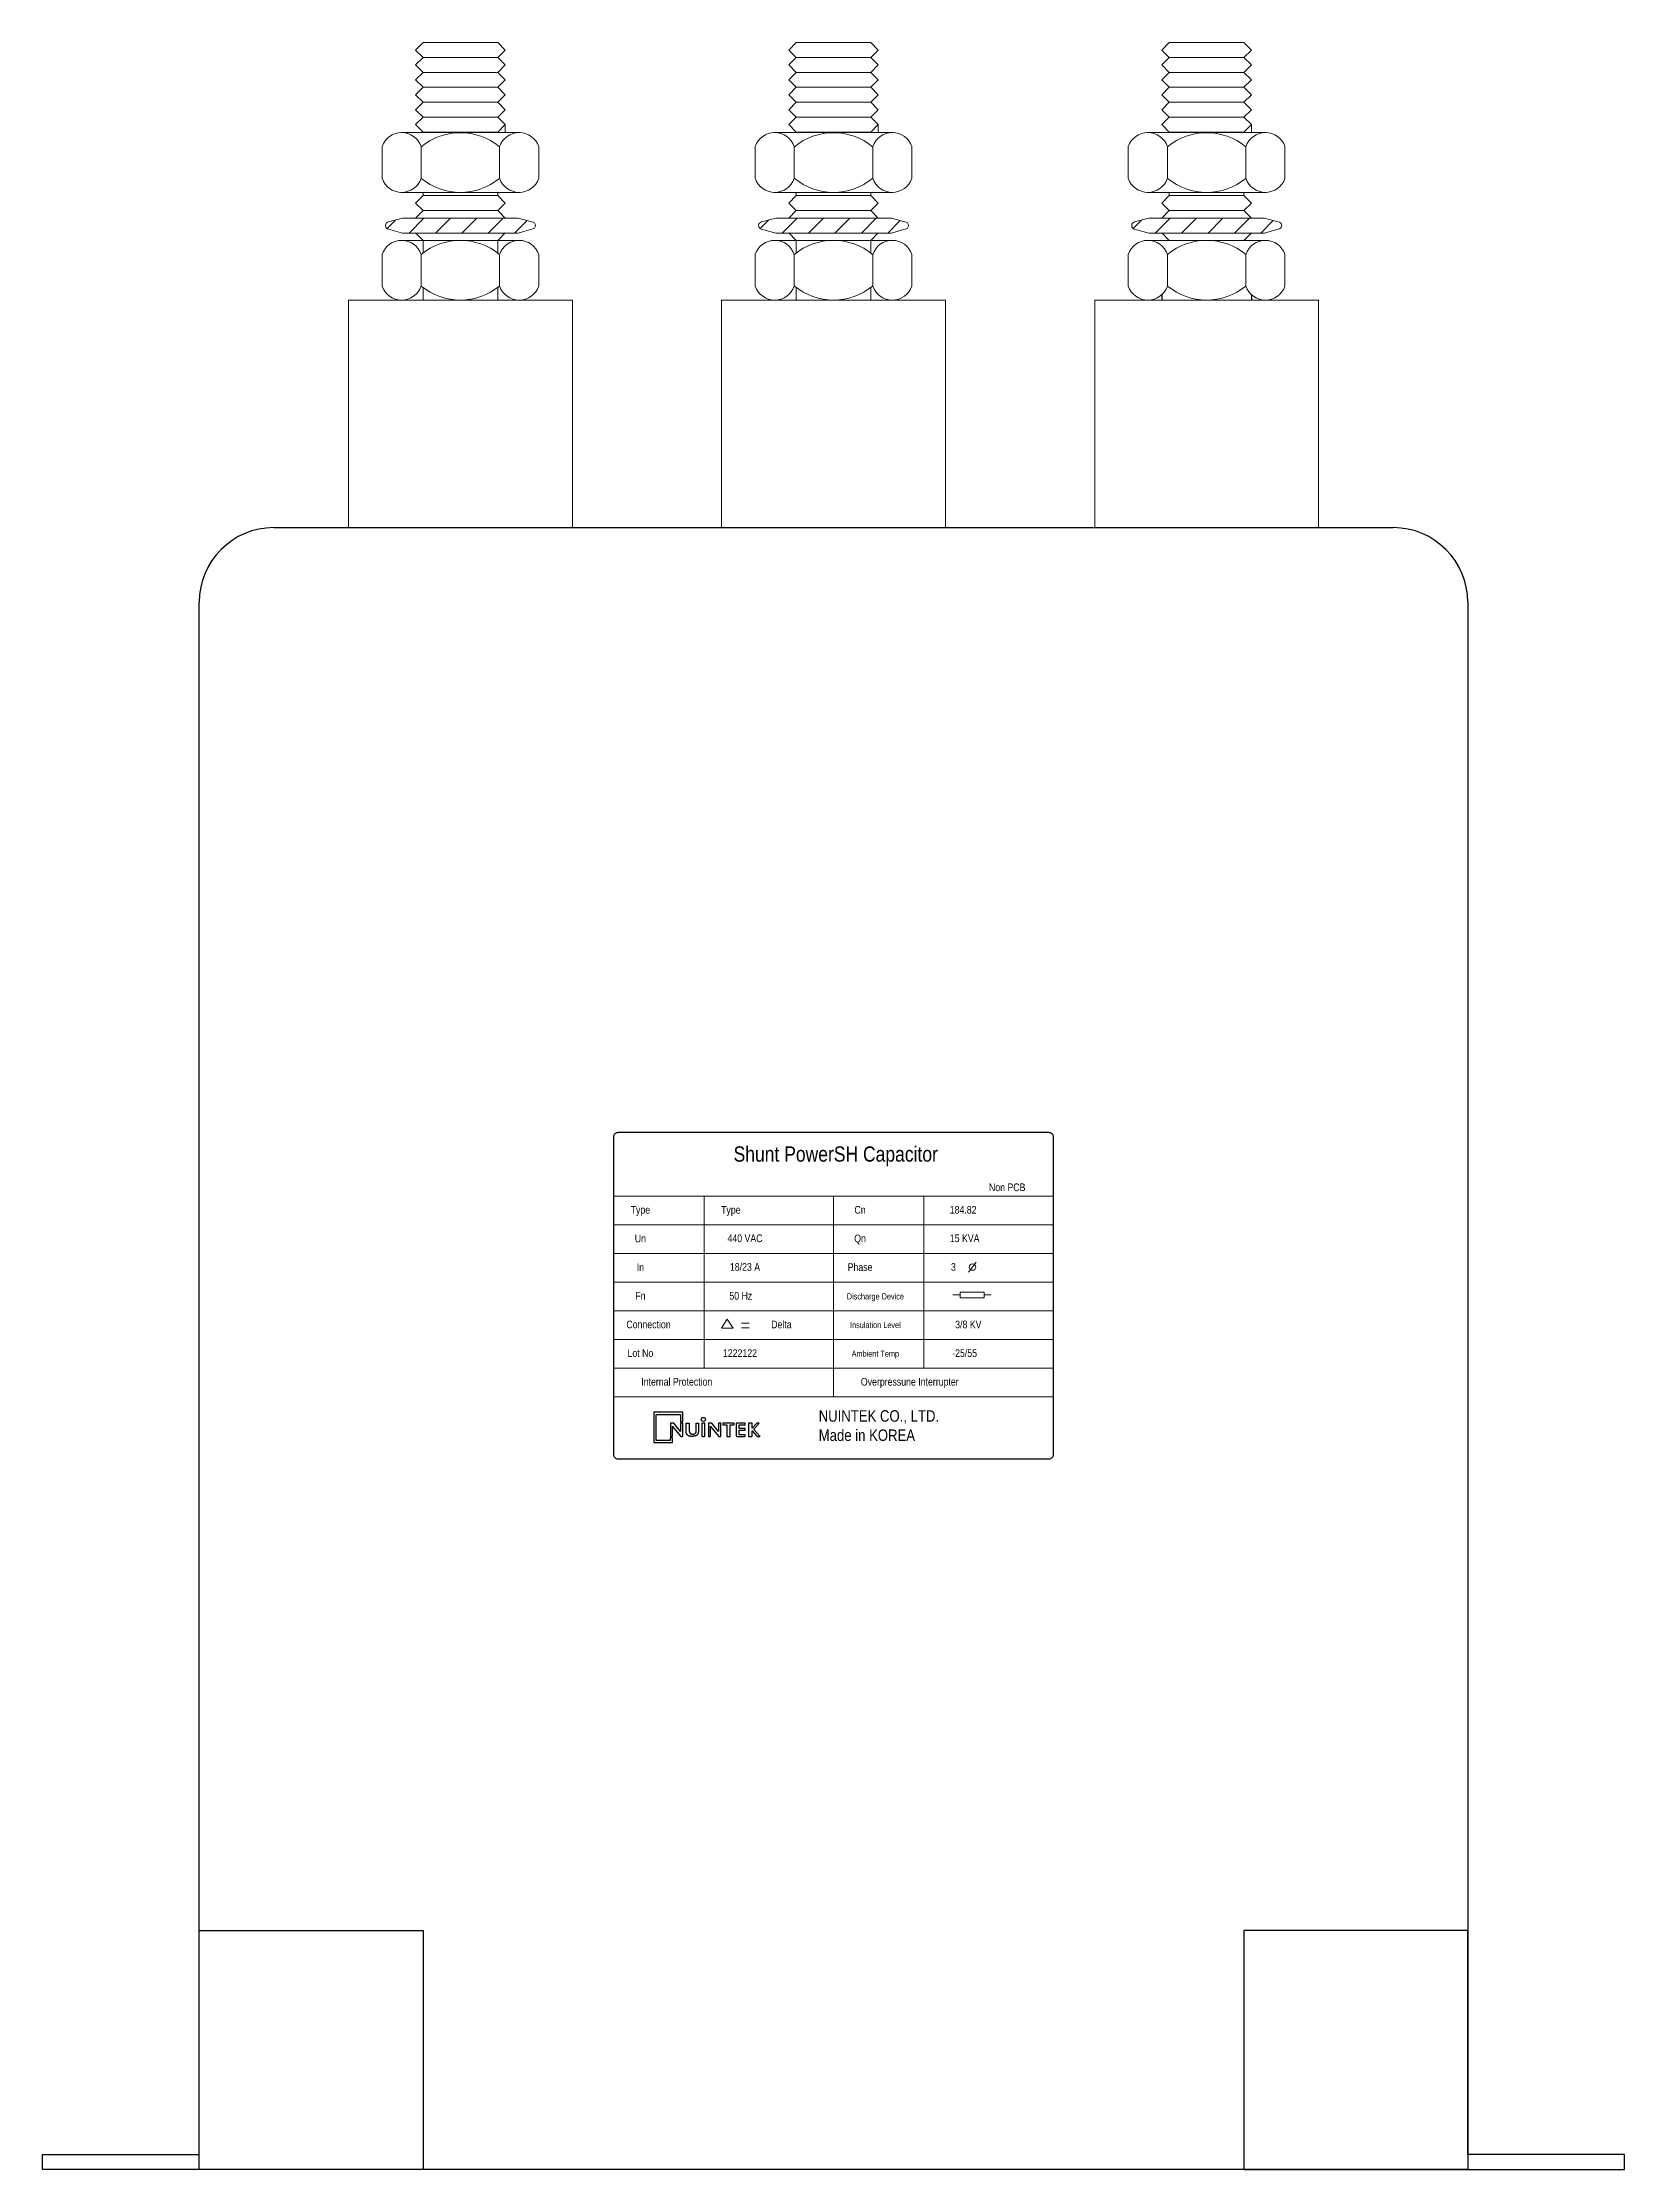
# Model space of a CAD drawing. Header units: millimetres. Extents: x 14 to 2169, y 59 to 467.
# Drawn here: x 274.6 to 486.6, y 58.8 to 343.8 of the extents above; entities that cross this region are included whole.
import ezdxf
from ezdxf.enums import TextEntityAlignment as Align

# ---------------------------------------------------------------- set-up
doc = ezdxf.new("R2010")
doc.units = ezdxf.units.MM
doc.layers.add('00', color=7, linetype='Continuous', lineweight=0)
doc.styles.add('Helvetica-Narrow', font='txt')

# ---------------------------------------------------------------- blocks, each defined once
blk = doc.blocks.new('Nuintek')
at = {"color": 150}
blk.add_lwpolyline([(1.82, 2.33), (1.82, 3.83), (-2.8, 3.83), (-2.8, 3.83), (-2.8, -0.99), (0.18, -0.99), (0.18, -0.23), (-0.18, -0.23), (-0.18, -0.63), (-2.44, -0.63), (-2.44, 3.47), (1.45, 3.47), (1.45, 2.33)], close=True, dxfattribs=at)
for points in [[(-0.11, 0), (0.11, 0, 0.414214), (0.15, 0.04), (0.15, 1.58, -0.70472), (0.17, 1.59), (1.45, 0.03, 0.224867), (1.51, 0), (1.75, 0, 0.414214), (1.79, 0.04), (1.79, 2.07, 0.414214), (1.75, 2.11), (1.49, 2.11, 0.414214), (1.45, 2.07), (1.45, 0.81, -0.706602), (1.43, 0.8), (0.4, 2.08, 0.226187), (0.34, 2.11), (-0.11, 2.11, 0.414214), (-0.15, 2.07), (-0.15, 0.04, 0.414214)], [(4.82, 2.07), (4.82, 0.04, 0.414214), (4.86, 0), (5.23, 0, 0.414214), (5.27, 0.04), (5.27, 2.07, 0.414214), (5.23, 2.11), (4.86, 2.11, 0.414214)], [(5.89, 0), (6.12, 0, 0.414214), (6.16, 0.04), (6.16, 1.58, -0.70472), (6.18, 1.59), (7.45, 0.03, 0.224867), (7.52, 0), (7.76, 0, 0.414214), (7.8, 0.04), (7.8, 2.07, 0.414214), (7.76, 2.11), (7.5, 2.11, 0.414214), (7.46, 2.07), (7.46, 0.81, -0.706602), (7.44, 0.8), (6.4, 2.08, 0.226187), (6.34, 2.11), (5.89, 2.11, 0.414214), (5.85, 2.07), (5.85, 0.04, 0.414214)], [(9.86, 2.11), (8.15, 2.11, 0.414214), (8.11, 2.07), (8.11, 1.89, 0.414214), (8.15, 1.85), (8.74, 1.85, -0.414214), (8.78, 1.81), (8.78, 0.04, 0.414214), (8.82, 0), (9.26, 0, 0.414214), (9.3, 0.04), (9.3, 1.81, -0.414214), (9.34, 1.85), (9.86, 1.85, 0.414214), (9.9, 1.89), (9.9, 2.07, 0.414214)], [(11.68, 2.11), (10.37, 2.11, 0.414214), (10.22, 1.96), (10.22, 0.15, 0.414214), (10.37, 0), (11.68, 0), (11.68, 0.26), (10.74, 0.26, -0.414214), (10.7, 0.3), (10.7, 0.94, -0.414214), (10.74, 0.98), (11.66, 0.98), (11.66, 1.24), (10.74, 1.24, -0.414214), (10.7, 1.28), (10.7, 1.81, -0.414214), (10.74, 1.85), (11.68, 1.85)], [(13.02, 1.14), (13.86, 2.07, 0.650559), (13.85, 2.11), (13.58, 2.11, 0.208632), (13.47, 2.06), (12.77, 1.31, -0.681762), (12.75, 1.31), (12.75, 2.07, 0.414214), (12.71, 2.11), (12.23, 2.11, 0.414214), (12.19, 2.07), (12.19, 0.04, 0.414214), (12.23, 0), (12.71, 0, 0.414214), (12.75, 0.04), (12.75, 0.88, -0.687152), (12.77, 0.89), (13.52, 0.05, 0.212465), (13.64, 0), (13.99, 0, 0.656311), (14.01, 0.04), (13.02, 1.09, -0.390361)]]:
    blk.add_lwpolyline(points, format="xyb", close=True, dxfattribs=at)
blk.add_circle((5.04, 2.69), 0.326, dxfattribs=at)
blk.add_rational_spline([(2.31, 0.85), (2.31, 0.53), (2.41, 0.3), (2.61, 0.16), (2.75, 0.05), (2.95, 0), (3.2, 0), (3.44, 0), (3.82, 0.05), (3.97, 0.16), (4.17, 0.3), (4.27, 0.53), (4.27, 0.85), (4.27, 1.26), (4.27, 1.66), (4.27, 2.07), (4.27, 2.09), (4.25, 2.11), (4.23, 2.11), (4.14, 2.11), (4.06, 2.11), (3.97, 2.11), (3.95, 2.11), (3.93, 2.09), (3.93, 2.07), (3.93, 1.66), (3.93, 1.25), (3.93, 0.83), (3.93, 0.69), (3.88, 0.57), (3.78, 0.48), (3.68, 0.4), (3.54, 0.36), (3.38, 0.36), (3.21, 0.36), (3.08, 0.4), (2.98, 0.48), (2.88, 0.57), (2.83, 0.69), (2.83, 0.83), (2.83, 1.25), (2.83, 1.66), (2.83, 2.07), (2.83, 2.08), (2.83, 2.09), (2.82, 2.1), (2.81, 2.11), (2.8, 2.11), (2.79, 2.11), (2.64, 2.11), (2.5, 2.11), (2.35, 2.11), (2.34, 2.11), (2.33, 2.11), (2.32, 2.1), (2.31, 2.09), (2.31, 2.08), (2.31, 2.07), (2.31, 1.66), (2.31, 1.26), (2.31, 0.85)], [1, 1, 1, 1, 1, 1, 1, 1, 1, 1, 1, 1, 1, 1, 1, 1, 0.804737854124, 0.804737854124, 1, 1, 1, 1, 0.804737854124, 0.804737854124, 1, 1, 1, 1, 1, 1, 1, 1, 1, 1, 1, 1, 1, 1, 1, 1, 1, 1, 1, 0.949253021674, 0.949253021674, 1, 0.949253021674, 0.949253021674, 1, 1, 1, 1, 0.949253021674, 0.949253021674, 1, 0.949253021674, 0.949253021674, 1, 1, 1, 1], degree=3, knots=[0, 0, 0, 0, 1, 1, 1, 2, 2, 2, 3, 3, 3, 4, 4, 4, 5, 5, 5, 6.570796, 6.570796, 6.570796, 7.570796, 7.570796, 7.570796, 9.141593, 9.141593, 9.141593, 10.141593, 10.141593, 10.141593, 11.141593, 11.141593, 11.141593, 12.141593, 12.141593, 12.141593, 13.141593, 13.141593, 13.141593, 14.141593, 14.141593, 14.141593, 15.141593, 15.141593, 15.141593, 15.926991, 15.926991, 15.926991, 16.712389, 16.712389, 16.712389, 17.712389, 17.712389, 17.712389, 18.497787, 18.497787, 18.497787, 19.283185, 19.283185, 19.283185, 20.283185, 20.283185, 20.283185, 20.283185], dxfattribs=at)
blk = doc.blocks.new('*U468')
at = {"color": 74, "lineweight": 5}
for p, q in [((-55, 121.22), (-56, 122.22)), ((-55, 119.22), (-56, 120.22)), ((-45, 121.22), (-55, 121.22)), ((-45, 121.22), (-44, 122.22)), ((-45, 119.22), (-44, 120.22)), ((-5, 121.22), (-6, 122.22)), ((-5, 119.22), (-6, 120.22)), ((5, 121.22), (-5, 121.22)), ((5, 121.22), (6, 122.22)), ((5, 119.22), (6, 120.22)), ((45, 121.22), (44, 122.22)), ((45, 119.22), (44, 120.22)), ((55, 121.22), (45, 121.22)), ((55, 121.22), (56, 122.22)), ((55, 119.22), (56, 120.22)), ((-55, 117.22), (-56, 118.22)), ((-55, 117.22), (-56, 118.22)), ((-45, 119.22), (-55, 119.22)), ((-45, 117.22), (-55, 117.22)), ((-45, 117.22), (-55, 117.22)), ((-45, 117.22), (-44, 118.22)), ((-45, 117.22), (-44, 118.22)), ((-5, 117.22), (-6, 118.22)), ((-5, 117.22), (-6, 118.22)), ((5, 119.22), (-5, 119.22)), ((5, 117.22), (-5, 117.22)), ((5, 117.22), (-5, 117.22)), ((5, 117.22), (6, 118.22)), ((5, 117.22), (6, 118.22)), ((45, 117.22), (44, 118.22)), ((45, 117.22), (44, 118.22)), ((55, 119.22), (45, 119.22)), ((55, 117.22), (45, 117.22)), ((55, 117.22), (45, 117.22)), ((55, 117.22), (56, 118.22)), ((55, 117.22), (56, 118.22)), ((-55, 115.22), (-56, 116.22)), ((-55, 115.22), (-56, 116.22)), ((-55, 113.22), (-56, 114.22)), ((-45, 115.22), (-55, 115.22)), ((-45, 115.22), (-55, 115.22)), ((-45, 115.22), (-44, 116.22)), ((-45, 115.22), (-44, 116.22)), ((-45, 113.22), (-44, 114.22)), ((-5, 115.22), (-6, 116.22)), ((-5, 115.22), (-6, 116.22)), ((-5, 113.22), (-6, 114.22)), ((5, 115.22), (-5, 115.22)), ((5, 115.22), (-5, 115.22)), ((5, 115.22), (6, 116.22)), ((5, 115.22), (6, 116.22)), ((5, 113.22), (6, 114.22)), ((45, 115.22), (44, 116.22)), ((45, 115.22), (44, 116.22)), ((45, 113.22), (44, 114.22)), ((55, 115.22), (45, 115.22)), ((55, 115.22), (45, 115.22)), ((55, 115.22), (56, 116.22)), ((55, 115.22), (56, 116.22)), ((55, 113.22), (56, 114.22)), ((-55, 111.22), (-56, 112.22)), ((-45, 113.22), (-55, 113.22)), ((-45, 111.22), (-55, 111.22)), ((-45, 111.22), (-44, 112.22)), ((-5, 111.22), (-6, 112.22)), ((5, 113.22), (-5, 113.22)), ((5, 111.22), (-5, 111.22)), ((5, 111.22), (6, 112.22)), ((45, 111.22), (44, 112.22)), ((55, 113.22), (45, 113.22)), ((55, 111.22), (45, 111.22)), ((55, 111.22), (56, 112.22)), ((-55, 102.71), (-55, 103.15)), ((-45, 102.71), (-55, 102.71)), ((-45, 102.71), (-45, 103.15)), ((-5, 102.71), (-5, 103.15)), ((5, 102.71), (-5, 102.71)), ((5, 102.71), (5, 103.15)), ((45, 102.71), (45, 103.15)), ((55, 102.71), (45, 102.71)), ((55, 102.71), (55, 103.15)), ((-55, 100.71), (-56, 101.71)), ((-45, 100.71), (-55, 100.71)), ((-45, 100.71), (-44, 101.71)), ((-5, 100.71), (-6, 101.71)), ((5, 100.71), (-5, 100.71)), ((5, 100.71), (6, 101.71)), ((45, 100.71), (44, 101.71)), ((55, 100.71), (45, 100.71)), ((55, 100.71), (56, 101.71)), ((-59.83, 98.29), (-58.66, 99.45)), ((-57.75, 99.7), (-59.65, 99.19)), ((-57.75, 97.7), (-59.65, 98.21)), ((-57.75, 99.7), (-55.5, 99.7)), ((-57.75, 99.7), (-42.25, 99.7)), ((-55.5, 97.7), (-57.75, 97.7)), ((-42.25, 97.7), (-57.75, 97.7)), ((-56.88, 97.7), (-54.88, 99.7)), ((-55.99, 99.7), (-56, 99.71)), ((-55.99, 99.7), (-56, 99.71)), ((-55, 96.71), (-56, 97.71)), ((-53.35, 97.7), (-51.35, 99.7)), ((-49.81, 97.7), (-47.81, 99.7)), ((-46.27, 97.7), (-44.27, 99.7)), ((-45, 96.71), (-44, 97.71)), ((-45, 96.71), (-44, 97.71)), ((-42.25, 99.7), (-44.5, 99.7)), ((-42.25, 97.7), (-44.5, 97.7)), ((-44.01, 99.7), (-44, 99.71)), ((-44.01, 99.7), (-44, 99.71)), ((-42.74, 97.7), (-41.07, 99.37)), ((-40.44, 99.2), (-42.25, 99.7)), ((-40.44, 98.2), (-42.25, 97.7)), ((-9.83, 98.29), (-8.66, 99.45)), ((-7.75, 99.7), (-9.65, 99.19)), ((-7.75, 97.7), (-9.65, 98.21)), ((-7.75, 99.7), (7.75, 99.7)), ((-7.75, 99.7), (-5.5, 99.7)), ((7.75, 97.7), (-7.75, 97.7)), ((-5.5, 97.7), (-7.75, 97.7)), ((-6.88, 97.7), (-4.88, 99.7)), ((-5.99, 99.7), (-6, 99.71)), ((-5.99, 99.7), (-6, 99.71)), ((-5, 96.71), (-6, 97.71)), ((-3.35, 97.7), (-1.35, 99.7)), ((0.19, 97.7), (2.19, 99.7)), ((3.73, 97.7), (5.73, 99.7)), ((5, 96.71), (6, 97.71)), ((5, 96.71), (6, 97.71)), ((7.75, 99.7), (5.5, 99.7)), ((7.75, 97.7), (5.5, 97.7)), ((5.99, 99.7), (6, 99.71)), ((5.99, 99.7), (6, 99.71)), ((7.26, 97.7), (8.93, 99.37)), ((9.56, 99.2), (7.75, 99.7)), ((9.56, 98.2), (7.75, 97.7)), ((40.17, 98.29), (41.34, 99.45)), ((42.25, 99.7), (40.35, 99.19)), ((42.25, 97.7), (40.35, 98.21)), ((42.25, 99.7), (44.5, 99.7)), ((42.25, 99.7), (57.75, 99.7)), ((44.5, 97.7), (42.25, 97.7)), ((57.75, 97.7), (42.25, 97.7)), ((43.12, 97.7), (45.12, 99.7)), ((44.01, 99.7), (44, 99.71)), ((44.01, 99.7), (44, 99.71)), ((45, 96.71), (44, 97.71)), ((46.65, 97.7), (48.65, 99.7)), ((50.19, 97.7), (52.19, 99.7)), ((53.73, 97.7), (55.73, 99.7)), ((55, 96.71), (56, 97.71)), ((55, 96.71), (56, 97.71)), ((57.75, 99.7), (55.5, 99.7)), ((57.75, 97.7), (55.5, 97.7)), ((55.99, 99.7), (56, 99.71)), ((55.99, 99.7), (56, 99.71)), ((57.26, 97.7), (58.93, 99.37)), ((59.56, 99.2), (57.75, 99.7)), ((59.56, 98.2), (57.75, 97.7)), ((-60.5, 90.59), (-60.5, 94.84)), ((-55, 96.71), (-55, 95.03)), ((-45, 96.71), (-55, 96.71)), ((-45, 96.71), (-55, 96.71)), ((-45, 96.71), (-45, 95.03)), ((-39.5, 90.59), (-39.5, 94.84)), ((-10.5, 90.59), (-10.5, 94.84)), ((-5, 96.71), (-5, 95.03)), ((5, 96.71), (-5, 96.71)), ((5, 96.71), (-5, 96.71)), ((5, 96.71), (5, 95.03)), ((10.5, 90.59), (10.5, 94.84)), ((39.5, 90.59), (39.5, 94.84)), ((55, 96.71), (45, 96.71)), ((55, 96.71), (45, 96.71)), ((60.5, 90.59), (60.5, 94.84)), ((-35, 88.71), (-65, 88.71)), ((-65, 88.71), (-65, 58.22)), ((-55, 90.39), (-55, 88.71)), ((-45, 90.39), (-45, 88.71)), ((-35, 58.22), (-35, 88.71)), ((15, 88.71), (-15, 88.71)), ((-15, 88.71), (-15, 58.22)), ((-15, 88.71), (-15, 58.22)), ((-15, 88.71), (-15, 58.22)), ((-5, 90.39), (-5, 88.71)), ((5, 90.39), (5, 88.71)), ((15, 58.22), (15, 88.71)), ((15, 58.22), (15, 88.71)), ((15, 58.22), (15, 88.71)), ((65, 88.71), (35, 88.71)), ((35, 88.71), (35, 58.22)), ((35, 88.71), (35, 58.22)), ((35, 88.71), (35, 58.22)), ((65, 58.22), (65, 88.71)), ((65, 58.22), (65, 88.71)), ((65, 58.22), (65, 88.71)), ((-35, 58.22), (-35, 86.71)), ((15, 58.22), (15, 86.71)), ((15, 58.22), (15, 86.71)), ((15, 58.22), (15, 86.71)), ((65, 58.22), (65, 86.71)), ((65, 58.22), (65, 86.71)), ((65, 58.22), (65, 86.71)), ((-50, 58.22), (-35, 58.22)), ((0, 58.22), (15, 58.22)), ((0, 58.22), (15, 58.22)), ((0, 58.22), (15, 58.22)), ((50, 58.22), (65, 58.22)), ((50, 58.22), (65, 58.22)), ((50, 58.22), (65, 58.22)), ((0, -22.8), (12, -22.8)), ((0, -22.8), (12, -22.8)), ((0, -22.8), (12, -22.8))]:
    blk.add_line(p, q, dxfattribs=at)
at = {"color": 74}
for p, q in [((44, 89.44), (44, 88.71)), ((56.01, 89.43), (56.01, 88.71)), ((-75, 58.22), (75, 58.22)), ((-75, 58.22), (75, 58.22)), ((-85, -161.78), (-85, 48.22)), ((85, 48.22), (85, -161.78)), ((-85, -159.78), (-85, -129.78)), ((-85, -129.78), (-55, -129.78)), ((-55, -129.78), (-55, -161.78)), ((55, -129.78), (55, -161.78)), ((85, -129.78), (55, -129.78)), ((85, -159.78), (85, -129.78)), ((-106, -161.78), (-106, -159.78)), ((-106, -159.78), (-85, -159.78)), ((-55, -161.78), (-106, -161.78)), ((85, -161.78), (-85, -161.78)), ((55, -161.78), (106, -161.78)), ((106, -159.78), (85, -159.78)), ((106, -161.78), (106, -159.78))]:
    blk.add_line(p, q, dxfattribs=at)
at = {"lineweight": 9}
for p, q in [((-29.44, -31.35), (29.44, -31.35)), ((-17.32, -31.35), (-17.32, -54.39)), ((0, -31.35), (0, -58.23)), ((12.12, -31.35), (12.12, -54.39)), ((-29.44, -35.19), (29.44, -35.19)), ((-29.44, -39.03), (29.44, -39.03)), ((18.1, -41.56), (19.11, -40.22)), ((-29.44, -42.87), (29.44, -42.87)), ((16.96, -44.59), (15.99, -44.59)), ((20.17, -44.59), (21.14, -44.59)), ((-29.44, -46.71), (29.44, -46.71)), ((-12.33, -48.36), (-11.3, -48.36)), ((-29.44, -50.55), (29.44, -50.55)), ((-12.33, -49.02), (-11.3, -49.02)), ((-29.44, -54.39), (29.44, -54.39)), ((-29.44, -58.23), (29.44, -58.23))]:
    blk.add_line(p, q, dxfattribs=at)
at = {"color": 150}
blk.add_lwpolyline([(-28.83, -22.8), (28.83, -22.8, -0.414214), (29.44, -23.41), (29.44, -65.99, -0.414214), (28.83, -66.6), (-28.83, -66.6, -0.414214), (-29.44, -65.99), (-29.44, -23.41, -0.414214)], format="xyb", close=True, dxfattribs=at)
at = {"lineweight": 9}
blk.add_lwpolyline([(16.96, -44.98), (20.17, -44.98), (20.17, -44.21), (16.96, -44.21)], close=True, dxfattribs=at)
blk.add_lwpolyline([(-15, -49.06), (-13.44, -49.06), (-14.26, -47.82), (-15, -49.06)], dxfattribs=at)
blk.add_circle((18.63, -40.86), 0.432, dxfattribs=at)
at = {"color": 74, "lineweight": 5}
for centre, start, end in [((-59.54, 98.7), 102.246, 257.754), ((-40.44, 98.7), 270, 90), ((-9.54, 98.7), 102.246, 257.754), ((9.56, 98.7), 270, 90), ((40.46, 98.7), 102.246, 257.754), ((59.56, 98.7), 270, 90)]:
    blk.add_arc(centre, 0.5, start, end, dxfattribs=at)
at = {"color": 74}
for centre, start, end in [((-75, 48.22), 90, 180), ((75, 48.22), 0, 90)]:
    blk.add_arc(centre, 10, start, end, dxfattribs=at)
at = {"layer": '00', "color": 74, "lineweight": 5}
for p, q in [((-56, 122.22), (-55, 123.22)), ((-55, 123.22), (-45, 123.22)), ((-44, 122.22), (-45, 123.22)), ((-6, 122.22), (-5, 123.22)), ((-5, 123.22), (5, 123.22)), ((6, 122.22), (5, 123.22)), ((44, 122.22), (45, 123.22)), ((45, 123.22), (55, 123.22)), ((56, 122.22), (55, 123.22)), ((-56, 120.22), (-55, 121.22)), ((-55, 121.22), (-45, 121.22)), ((-44, 120.22), (-45, 121.22)), ((-6, 120.22), (-5, 121.22)), ((-5, 121.22), (5, 121.22)), ((6, 120.22), (5, 121.22)), ((44, 120.22), (45, 121.22)), ((45, 121.22), (55, 121.22)), ((56, 120.22), (55, 121.22)), ((-56, 118.22), (-55, 119.22)), ((-56, 118.22), (-55, 119.22)), ((-56, 116.22), (-55, 117.22)), ((-56, 116.22), (-55, 117.22)), ((-55, 119.22), (-45, 119.22)), ((-55, 119.22), (-45, 119.22)), ((-55, 117.22), (-45, 117.22)), ((-55, 117.22), (-45, 117.22)), ((-44, 118.22), (-45, 119.22)), ((-44, 118.22), (-45, 119.22)), ((-44, 116.22), (-45, 117.22)), ((-44, 116.22), (-45, 117.22)), ((-6, 118.22), (-5, 119.22)), ((-6, 118.22), (-5, 119.22)), ((-6, 116.22), (-5, 117.22)), ((-6, 116.22), (-5, 117.22)), ((-5, 119.22), (5, 119.22)), ((-5, 119.22), (5, 119.22)), ((-5, 117.22), (5, 117.22)), ((-5, 117.22), (5, 117.22)), ((6, 118.22), (5, 119.22)), ((6, 118.22), (5, 119.22)), ((6, 116.22), (5, 117.22)), ((6, 116.22), (5, 117.22)), ((44, 118.22), (45, 119.22)), ((44, 118.22), (45, 119.22)), ((44, 116.22), (45, 117.22)), ((44, 116.22), (45, 117.22)), ((45, 119.22), (55, 119.22)), ((45, 119.22), (55, 119.22)), ((45, 117.22), (55, 117.22)), ((45, 117.22), (55, 117.22)), ((56, 118.22), (55, 119.22)), ((56, 118.22), (55, 119.22)), ((56, 116.22), (55, 117.22)), ((56, 116.22), (55, 117.22)), ((-56, 114.22), (-55, 115.22)), ((-55, 115.22), (-45, 115.22)), ((-44, 114.22), (-45, 115.22)), ((-6, 114.22), (-5, 115.22)), ((-5, 115.22), (5, 115.22)), ((6, 114.22), (5, 115.22)), ((44, 114.22), (45, 115.22)), ((45, 115.22), (55, 115.22)), ((56, 114.22), (55, 115.22)), ((-56, 112.22), (-55, 113.22)), ((-55, 113.22), (-45, 113.22)), ((-44, 112.22), (-45, 113.22)), ((-44, 111.15), (-44, 112.22)), ((-6, 112.22), (-5, 113.22)), ((-5, 113.22), (5, 113.22)), ((6, 112.22), (5, 113.22)), ((6, 111.15), (6, 112.22)), ((44, 112.22), (45, 113.22)), ((45, 113.22), (55, 113.22)), ((56, 112.22), (55, 113.22)), ((56, 111.15), (56, 112.22)), ((-60.5, 109.27), (-60.5, 105.02)), ((-42, 111.15), (-58, 111.15)), ((-58, 111.15), (-43.99, 111.15)), ((-55.25, 105.02), (-55.25, 109.27)), ((-44.75, 105.02), (-44.75, 109.27)), ((-39.5, 109.27), (-39.5, 105.02)), ((-10.5, 109.27), (-10.5, 105.02)), ((-8, 111.15), (6.01, 111.15)), ((8, 111.15), (-8, 111.15)), ((-5.25, 105.02), (-5.25, 109.27)), ((5.25, 105.02), (5.25, 109.27)), ((10.5, 109.27), (10.5, 105.02)), ((39.5, 109.27), (39.5, 105.02)), ((42, 111.15), (56.01, 111.15)), ((58, 111.15), (42, 111.15)), ((44.75, 105.02), (44.75, 109.27)), ((55.25, 105.02), (55.25, 109.27)), ((60.5, 109.27), (60.5, 105.02)), ((-42, 103.15), (-58, 103.15)), ((-56, 101.71), (-55, 102.71)), ((-55, 102.71), (-45, 102.71)), ((-44, 101.71), (-45, 102.71)), ((8, 103.15), (-8, 103.15)), ((-6, 101.71), (-5, 102.71)), ((-5, 102.71), (5, 102.71)), ((6, 101.71), (5, 102.71)), ((58, 103.15), (42, 103.15)), ((44, 101.71), (45, 102.71)), ((45, 102.71), (55, 102.71)), ((56, 101.71), (55, 102.71)), ((-56, 99.71), (-55, 100.71)), ((-56, 99.71), (-55, 100.71)), ((-55, 100.71), (-45, 100.71)), ((-55, 100.71), (-45, 100.71)), ((-44, 99.71), (-45, 100.71)), ((-44, 99.71), (-45, 100.71)), ((-6, 99.71), (-5, 100.71)), ((-6, 99.71), (-5, 100.71)), ((-5, 100.71), (5, 100.71)), ((-5, 100.71), (5, 100.71)), ((6, 99.71), (5, 100.71)), ((6, 99.71), (5, 100.71)), ((44, 99.71), (45, 100.71)), ((44, 99.71), (45, 100.71)), ((45, 100.71), (55, 100.71)), ((45, 100.71), (55, 100.71)), ((56, 99.71), (55, 100.71)), ((56, 99.71), (55, 100.71)), ((-60.5, 90.59), (-60.5, 94.84)), ((-60.5, 94.84), (-60.5, 90.59)), ((-58, 96.71), (-43.99, 96.71)), ((-42, 96.71), (-58, 96.71)), ((-55.25, 90.59), (-55.25, 94.84)), ((-55, 96.71), (-45, 96.71)), ((-44.75, 90.59), (-44.75, 94.84)), ((-39.5, 90.59), (-39.5, 94.84)), ((-39.5, 94.84), (-39.5, 90.59)), ((-10.5, 94.84), (-10.5, 90.59)), ((-10.5, 90.59), (-10.5, 94.84)), ((8, 96.71), (-8, 96.71)), ((-8, 96.71), (6.01, 96.71)), ((-5.25, 90.59), (-5.25, 94.84)), ((-5, 96.71), (5, 96.71)), ((5.25, 90.59), (5.25, 94.84)), ((10.5, 94.84), (10.5, 90.59)), ((10.5, 90.59), (10.5, 94.84)), ((39.5, 94.84), (39.5, 90.59)), ((39.5, 90.59), (39.5, 94.84)), ((58, 96.71), (42, 96.71)), ((42, 96.71), (56.01, 96.71)), ((44.75, 90.59), (44.75, 94.84)), ((45, 96.71), (55, 96.71)), ((55.25, 90.59), (55.25, 94.84)), ((60.5, 94.84), (60.5, 90.59)), ((60.5, 90.59), (60.5, 94.84)), ((-42, 88.71), (-58, 88.71)), ((-42, 88.71), (-58, 88.71)), ((-56.01, 88.71), (-43.99, 88.71)), ((8, 88.71), (-8, 88.71)), ((8, 88.71), (-8, 88.71)), ((-6.01, 88.71), (6.01, 88.71)), ((58, 88.71), (42, 88.71)), ((58, 88.71), (42, 88.71)), ((43.99, 88.71), (56.01, 88.71))]:
    blk.add_line(p, q, dxfattribs=at)
for centre, radius, start, end in [((-57.88, 108.38), 2.77, 18.8098, 161.1902), ((-42.12, 108.38), 2.77, 18.8098, 161.1902), ((-7.88, 108.38), 2.77, 18.8098, 161.1902), ((7.88, 108.38), 2.77, 18.8098, 161.1902), ((42.12, 108.38), 2.77, 18.8098, 161.1902), ((57.88, 108.38), 2.77, 18.8098, 161.1902), ((-50, 102.86), 8.28, 50.6699, 129.3301), ((0, 102.86), 8.28, 50.6699, 129.3301), ((50, 102.86), 8.28, 50.6699, 129.3301), ((-57.88, 105.92), 2.77, 198.8098, 341.1902), ((-50, 111.43), 8.28, 230.6699, 309.3301), ((-42.12, 105.92), 2.77, 198.8098, 341.1902), ((-7.88, 105.92), 2.77, 198.8098, 341.1902), ((0, 111.43), 8.28, 230.6699, 309.3301), ((7.88, 105.92), 2.77, 198.8098, 341.1902), ((42.12, 105.92), 2.77, 198.8098, 341.1902), ((50, 111.43), 8.28, 230.6699, 309.3301), ((57.88, 105.92), 2.77, 198.8098, 341.1902), ((-57.88, 93.94), 2.77, 18.8098, 161.1902), ((-50, 88.43), 8.28, 50.6699, 129.3301), ((-42.12, 93.94), 2.77, 18.8098, 161.1902), ((-7.88, 93.94), 2.77, 18.8098, 161.1902), ((0, 88.43), 8.28, 50.6699, 129.3301), ((7.88, 93.94), 2.77, 18.8098, 161.1902), ((42.12, 93.94), 2.77, 18.8098, 161.1902), ((50, 88.43), 8.28, 50.6699, 129.3301), ((57.88, 93.94), 2.77, 18.8098, 161.1902), ((-57.88, 91.48), 2.77, 198.8098, 341.1902), ((-57.88, 91.48), 2.77, 198.8098, 341.1902), ((-50, 97), 8.28, 230.6699, 309.3301), ((-50, 97), 8.28, 230.6699, 309.3301), ((-42.12, 91.48), 2.77, 198.8098, 341.1902), ((-42.12, 91.48), 2.77, 198.8098, 341.1902), ((-7.88, 91.48), 2.77, 198.8098, 341.1902), ((-7.88, 91.48), 2.77, 198.8098, 341.1902), ((0, 97), 8.28, 230.6699, 309.3301), ((0, 97), 8.28, 230.6699, 309.3301), ((7.88, 91.48), 2.77, 198.8098, 341.1902), ((7.88, 91.48), 2.77, 198.8098, 341.1902), ((42.12, 91.48), 2.77, 198.8098, 341.1902), ((42.12, 91.48), 2.77, 198.8098, 341.1902), ((50, 97), 8.28, 230.6699, 309.3301), ((50, 97), 8.28, 230.6699, 309.3301), ((57.88, 91.48), 2.77, 198.8098, 341.1902), ((57.88, 91.48), 2.77, 198.8098, 341.1902)]:
    blk.add_arc(centre, radius, start, end, dxfattribs=at)
at = {"xscale": 0.8469964196410728, "yscale": 0.8469964196410728, "zscale": 0.8469964196410728}
blk.add_blockref('Nuintek', (-21.72, -63.55), dxfattribs=at)
at = {"style": 'Helvetica-Narrow'}
for s, height, p in [('Shunt PowerSH Capacitor', 2.048, (0.3, -25.71)), ('Non PCB', 1.024, (23.28, -30.17)), ('Type', 1.024, (-25.88, -33.19)), ('Type', 1.024, (-13.76, -33.19)), ('Cn', 1.024, (3.56, -33.19)), ('184.82', 1.024, (17.37, -33.19)), ('Un', 1.024, (-25.88, -37.03)), ('Qn', 1.024, (3.56, -37.03)), ('In', 1.024, (-25.88, -40.87)), ('18/23 A', 1.024, (-11.86, -40.84)), ('Phase', 1.024, (3.56, -40.87)), ('3', 1.02, (16.06, -40.84)), ('Fn', 1.024, (-25.88, -44.71)), ('50 Hz', 1.024, (-12.42, -44.71)), ('Discharge Device', 0.8192, (5.61, -44.79)), ('Connection', 1.024, (-24.79, -48.55)), ('Delta', 1.024, (-6.98, -48.55)), ('Insulation Level', 0.8192, (5.61, -48.63)), ('3/8 KV', 1.024, (18.07, -48.55)), ('Lot No', 1.024, (-25.88, -52.39)), ('1222122', 1.024, (-12.53, -52.39)), ('Ambient Temp', 0.8192, (5.61, -52.47)), ('-25/55', 1.024, (17.57, -52.39)), ('Internal Protection', 1.024, (-21, -56.23)), ('Overpressune Interrupter', 1.024, (10.22, -56.23))]:
    blk.add_text(s, height=height, dxfattribs=at).set_placement(p, align=Align.MIDDLE_CENTER)
at = {"color": 1, "style": 'Helvetica-Narrow'}
for s, p in [('440 VAC', (-11.86, -37)), ('15 KVA', (17.58, -37))]:
    blk.add_text(s, height=1.024, dxfattribs=at).set_placement(p, align=Align.MIDDLE_CENTER)
at = {"style": 'Helvetica-Narrow'}
for s, p in [('NUINTEK CO., LTD.', (-1.98, -60.81)), ('Made in KOREA', (-1.98, -63.39))]:
    blk.add_text(s, height=1.536, dxfattribs=at).set_placement(p, align=Align.MIDDLE_LEFT)

msp = doc.modelspace()

# ---------------------------------------------------------------- block references
msp.add_blockref('*U468', (380.64, 220.58))

doc.saveas('drawing.dxf')
